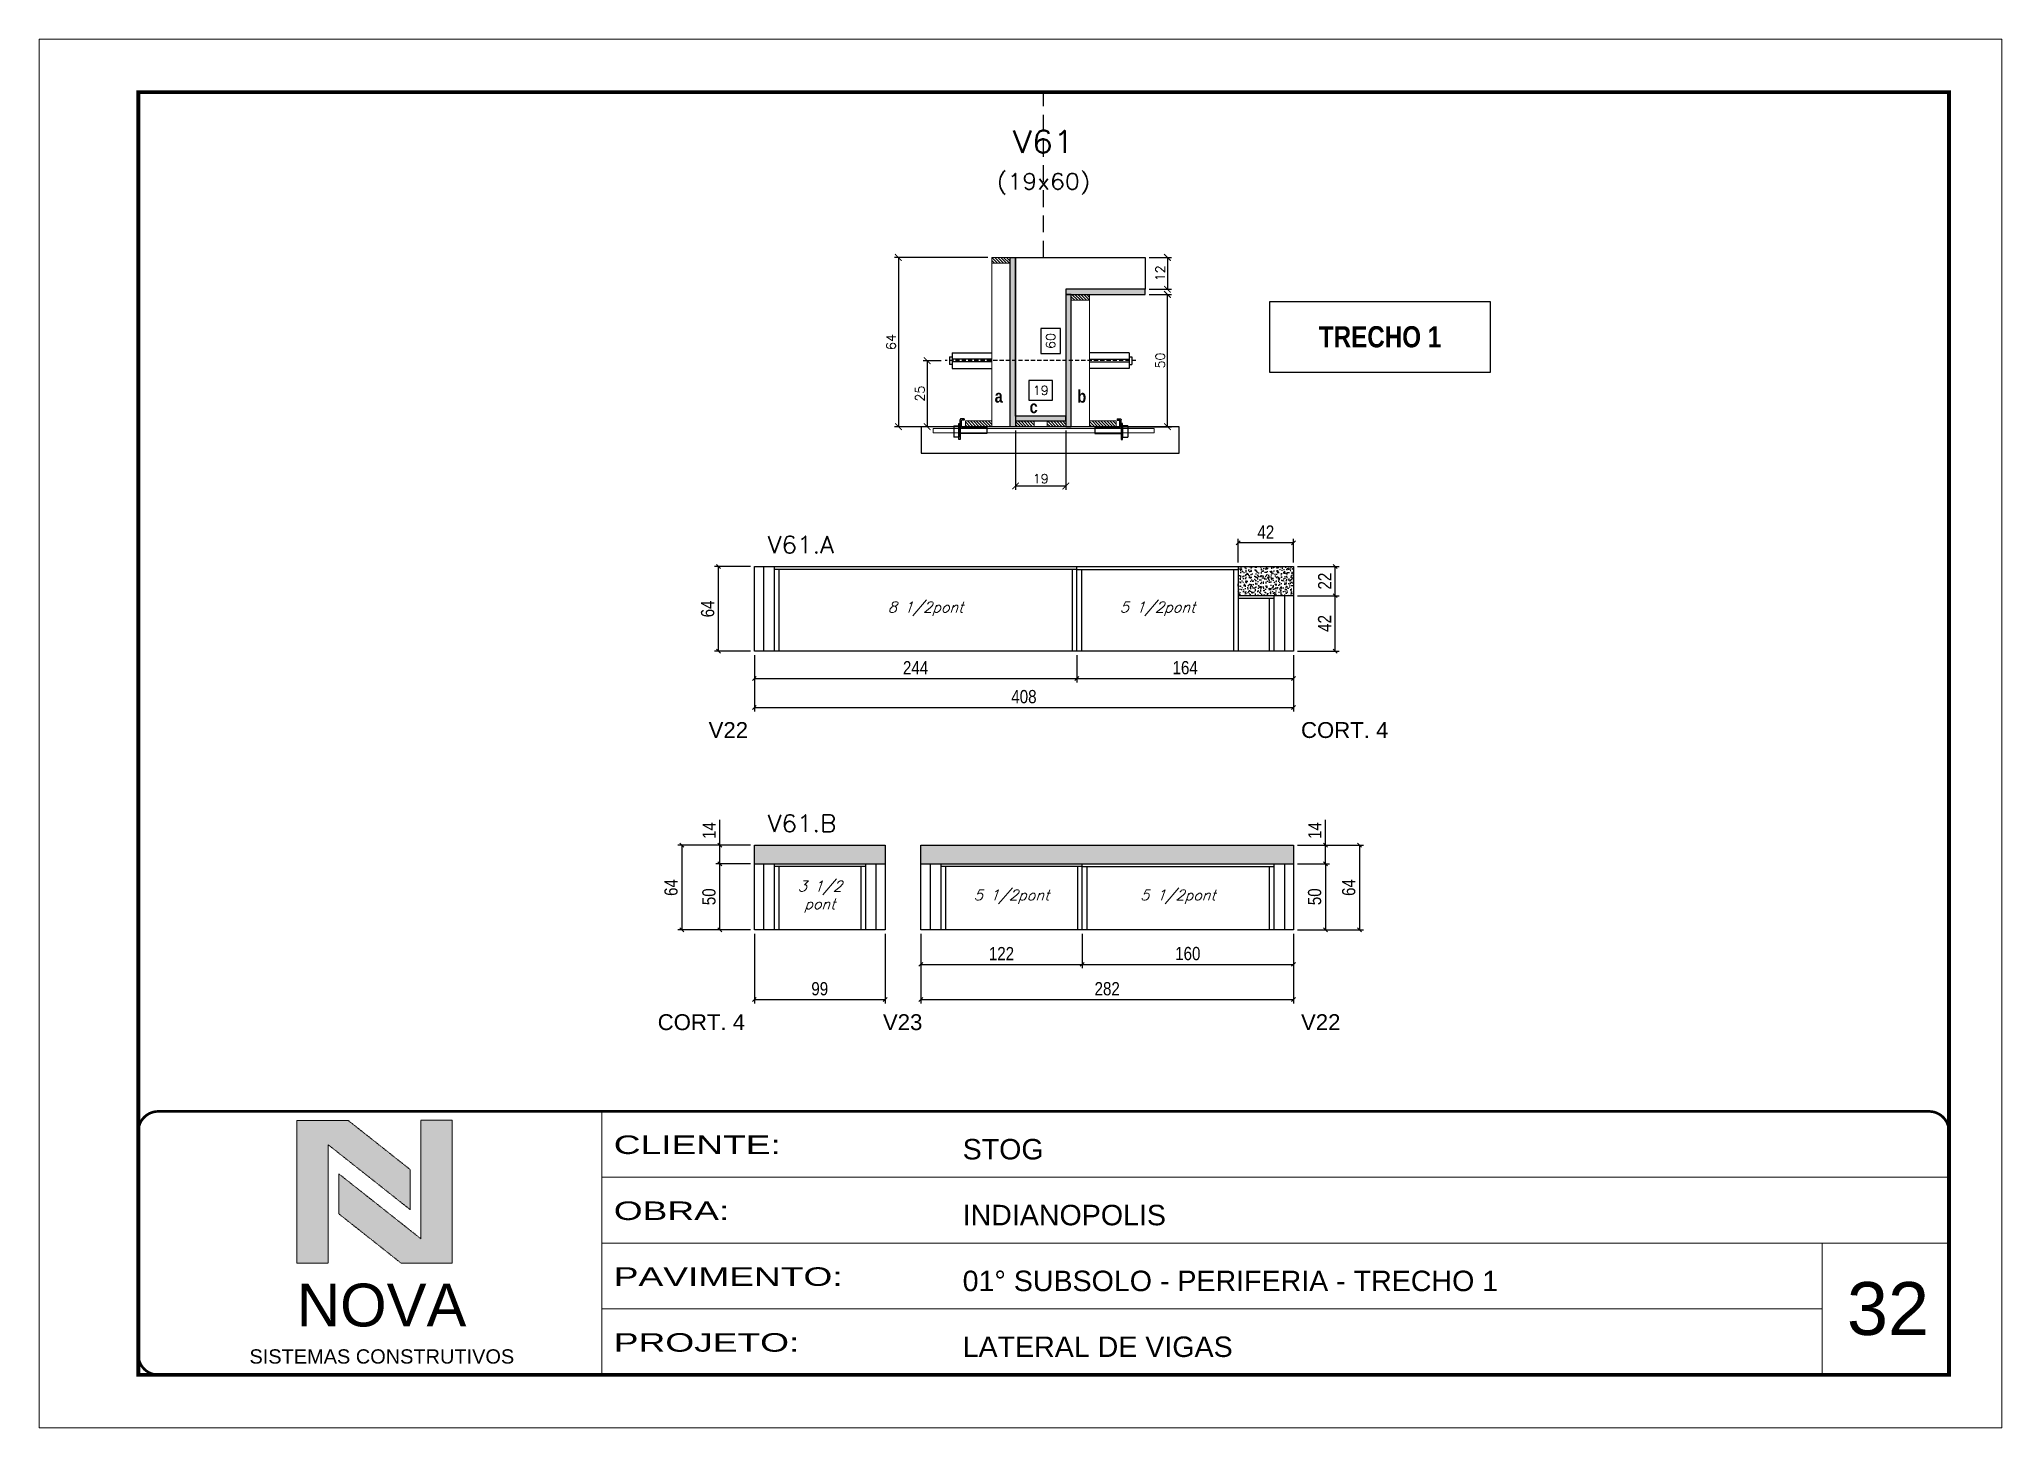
# Model space of a CAD drawing. Extents: x 0 to 6325, y 5574 to 19307.
# Drawn here: x 4755 to 6240, y 9020 to 10070 of the extents above; entities that cross this region are included whole.
import ezdxf
from ezdxf.enums import TextEntityAlignment as Align

# ---------------------------------------------------------------- set-up
doc = ezdxf.new("R2010")
doc.units = 0
for name, pattern in [('CONTINUO', [0]), ('DASHED', [0.75, 0.5, -0.25]), ('HIDDEN', [9.525, 6.35, -3.175])]:
    doc.linetypes.add(name, pattern=pattern)
for name, color, linetype in [('1', 1, 'Continuous'), ('5', 5, 'Continuous'), ('barrote', 251, 'Continuous'), ('COTA', 241, 'Continuous'), ('Cota Seção (2x)', 4, 'Continuous'), ('detalhes', 4, 'Continuous'), ('Hachura', 253, 'Continuous'), ('NOMENCLATURA', 7, 'Continuous'), ('Painéis', 200, 'Continuous'), ('presilha', 1, 'Continuous'), ('SARR_2.2x7', 40, 'Continuous'), ('SARR_3.5x7', 81, 'Continuous'), ('TENSOR', 3, 'Continuous'), ('texto', 7, 'Continuous'), ('Texto de Titulo', 7, 'Continuous'), ('Texto Qtd Sarr', 242, 'Continuous')]:
    doc.layers.add(name, color=color, linetype=linetype)
for name, color, linetype, lineweight in [('CARIMBO', 255, 'Continuous', 9), ('CARIMBO-LEGENDA', 75, 'Continuous', 15), ('CONCRETO', 251, 'Continuous', 25), ('Folhas', 255, 'Continuous', 9), ('Madeira', 126, 'Continuous', 18), ('SARRAFO DE PRESSAO', 251, 'DASHED', 9), ('SCO-___-LAJ', 2, 'Continuous', 0), ('Texto Seção', 7, 'Continuous', 15)]:
    doc.layers.add(name, color=color, linetype=linetype, lineweight=lineweight)
doc.styles.add('arial', font='arial.ttf')
doc.styles.add('COTA TECNICA', font='techl___.ttf', dxfattribs={"height": 10})
doc.styles.add('REGUA-120', font='ROMANS.shx', dxfattribs={"height": 15})
doc.styles.add('ROMANC', font='techb___.ttf', dxfattribs={"height": 2.5})
doc.styles.add('Romans', font='romans.shx')
doc.styles.get("Standard").update_dxf_attribs({"font": 'arial.ttf'})
doc.styles.add('TECNICA', font='techb___.ttf', dxfattribs={"height": 10})
doc.styles.add('Tecnologia', font='')
doc.styles.get('Tecnologia').set_extended_font_data('Forgotten Futurist')
doc.dimstyles.new('Cota Seção (2x)', dxfattribs={"dimtxt": 7, "dimasz": 5, "dimexe": 3, "dimexo": 3, "dimgap": 2, "dimtad": 3, "dimdec": 1, "dimlfac": 0.5, "dimzin": 12, "dimdsep": 46, "dimtxsty": 'Romans', "dimblk": 'ARCHTICK', "dimcen": 0, "dimclrd": 4, "dimclre": 4, "dimclrt": 1, "dimadec": 1, "dimazin": 3, "dimtfac": 1, "dimtdec": 1, "dimtmove": 0, "dimatfit": 3, "dimldrblk": 'OBLIQUE', "dimfxl": 1, "dimtolj": 1, "dimtzin": 12, "dimarcsym": 0})
doc.dimstyles.new('Cota Seção interna', dxfattribs={"dimtxt": 7, "dimasz": 6, "dimexe": 0.18, "dimexo": 2, "dimgap": -4, "dimtad": 3, "dimdec": 1, "dimlfac": 0.5, "dimzin": 12, "dimdsep": 46, "dimtxsty": 'Romans', "dimblk": 'ARCHTICK', "dimcen": 0.09, "dimse1": 1, "dimse2": 1, "dimsd1": 1, "dimsd2": 1, "dimclrd": 180, "dimclre": 5, "dimclrt": 1, "dimadec": 0, "dimazin": 3, "dimtfac": 1, "dimtdec": 1, "dimtofl": 0, "dimtmove": 0, "dimatfit": 3, "dimldrblk": 'ARCHTICK', "dimfxl": 1, "dimtolj": 1, "dimtzin": 0, "dimarcsym": 0})
doc.dimstyles.new('PAINEL', dxfattribs={"dimtxt": 10, "dimasz": 3, "dimexe": 3, "dimexo": 3, "dimgap": 3, "dimtad": 1, "dimdec": 1, "dimzin": 12, "dimdsep": 46, "dimtxsty": 'COTA TECNICA', "dimblk1": 'OBLIQUE', "dimblk2": 'OBLIQUE', "dimsah": 1, "dimcen": 0.9, "dimclrd": 4, "dimclre": 4, "dimclrt": 240, "dimadec": 1, "dimazin": 3, "dimtfac": 1, "dimtdec": 1, "dimtmove": 0, "dimatfit": 3, "dimfxl": 1, "dimtolj": 1, "dimtzin": 12, "dimarcsym": 0})
pattern_1 = [(315, (28450.4202, 1547.3305), (1.12253202, 1.12253202), [])]

msp = doc.modelspace()

# ---------------------------------------------------------------- texts
at = {"layer": '5', "linetype": 'Continuous'}
for s, rotation, p in [('V22', 359.99996, (5261.51, 9541.59)), ('CORT. 4', 0.00004, (5709.76, 9541.59)), ('CORT. 4', 0.00004, (5222.97, 9320.68)), ('V23', 0.00004, (5393.41, 9320.68)), ('V22', 0.00004, (5709.76, 9320.68))]:
    msp.add_text(s, height=12, rotation=rotation, dxfattribs=at).set_placement(p)
at = {"layer": 'CARIMBO', "style": 'arial'}
msp.add_text('32', height=40, dxfattribs=at).set_placement((6122.86, 9090.12))
at = {"layer": 'detalhes', "style": 'TECNICA'}
for s, p in [('a', (5477.97, 9795.17)), ('b', (5540.51, 9795.16)), ('c', (5504.4, 9787.21))]:
    msp.add_text(s, height=9.6, dxfattribs=at).set_placement(p)
at = {"layer": 'NOMENCLATURA', "color": 2, "insert": (5769.58, 9844.89), "char_height": 16, "attachment_point": 5, "style": 'ROMANC'}
msp.add_mtext('TRECHO 1', dxfattribs=at)
at = {"layer": 'texto', "color": 2, "char_height": 8, "attachment_point": 5, "style": 'Romans'}
for s, insert in [('{\\Q19;\\C256;8 1/2pont}', (5425.64, 9639.24)), ('{\\Q19;\\C256;5 1/2pont}', (5601.14, 9639.24)), ('{\\Q19;\\C256;3 1/2\\Ppont}', (5345.64, 9421.53)), ('{\\Q19;\\C256;5 1/2pont}', (5490.64, 9421.53)), ('{\\Q19;\\C256;5 1/2pont}', (5616.64, 9421.53))]:
    msp.add_mtext(s, dxfattribs=dict(at, insert=insert))
at = {"layer": 'Texto Seção', "style": 'REGUA-120', "width": 1.05}
for s, p in [('V61.A', (5306.14, 9681.24)), ('V61.B', (5306.14, 9470.53))]:
    msp.add_text(s, height=13, dxfattribs=at).set_placement(p)

# ---------------------------------------------------------------- blocks, each defined once
blk = doc.blocks.new('A$C64660E27')
at = {"layer": 'COTA', "true_color": 0x1a1a1a}
h = blk.add_hatch(color=250, dxfattribs=at)
h.dxf.hatch_style = 1
h.paths.add_polyline_path([(185.4, -11.6), (142.4, -11.6), (142.4, -131.6), (168.8, -131.6), (168.8, -32.2), (237.7, -86.7), (237.7, -53)])
at = {"layer": 'COTA'}
h = blk.add_hatch(color=20, dxfattribs=at)
h.dxf.hatch_style = 1
h.paths.add_polyline_path([(273, -11.4), (246.6, -11.4), (246.6, -111.1), (177.7, -56.6), (177.7, -90.2), (230, -131.6), (273, -131.6)])
for p, q in [((142.4, -131.6), (142.4, -11.6)), ((142.4, -11.6), (185.4, -11.6)), ((185.4, -11.6), (237.7, -53)), ((273, -11.4), (246.6, -11.4)), ((246.6, -111.1), (246.6, -11.4)), ((273, -11.4), (273, -131.6)), ((168.8, -32.2), (237.7, -86.7)), ((168.8, -131.6), (168.8, -32.2)), ((246.6, -111.1), (177.7, -56.6)), ((177.7, -90.2), (177.7, -56.6)), ((237.7, -86.7), (237.7, -53)), ((230, -131.6), (177.7, -90.2)), ((142.4, -131.6), (168.8, -131.6)), ((273, -131.6), (230, -131.6))]:
    blk.add_line(p, q)
at = {"layer": 'CARIMBO-LEGENDA', "color": 7, "linetype": 'Continuous', "ltscale": 100, "style": 'arial'}
blk.add_text('NOVA', height=36, dxfattribs=at).set_placement((142.4, -184.8))
at = {"layer": 'CARIMBO-LEGENDA', "color": 7, "linetype": 'Continuous', "style": 'arial'}
blk.add_text('SISTEMAS CONSTRUTIVOS', height=12, dxfattribs=at).set_placement((102.5, -216))
blk = doc.blocks.new('9999999999')
at = {"color": 30, "linetype": 'CONTINUO'}
for p, q in [((98564.6, 34230.2), (98564.6, 34429.4)), ((98564.6, 34379.6), (99584, 34379.6)), ((98564.6, 34329.8), (99488, 34329.8)), ((99584, 34329.8), (99488, 34329.8)), ((99488, 34329.8), (99488, 34230.2)), ((98564.6, 34280), (99488, 34280))]:
    blk.add_line(p, q, dxfattribs=at)
at = {"color": 30, "linetype": 'CONTINUO', "const_width": 2}
blk.add_lwpolyline([(99584, 34230.2), (99584, 34414.4, 0.414214), (99569, 34429.4), (98229, 34429.4, 0.414214), (98214, 34414.4), (98214, 34245.2, 0.414214), (98229, 34230.2), (99584, 34230.2)], format="xyb", dxfattribs=at)
at = {"layer": 'Folhas'}
blk.add_lwpolyline([(98139, 34190.2), (99624, 34190.2), (99624, 35240.2), (98139, 35240.2)], close=True, dxfattribs=at)
at = {"layer": 'Folhas', "color": 30, "const_width": 3}
blk.add_lwpolyline([(98214, 34230.2), (99584, 34230.2), (99584, 35200.2), (98214, 35200.2)], close=True, dxfattribs=at)
at = {"xscale": 0.9, "yscale": 0.9, "zscale": 0.9}
blk.add_blockref('A$C64660E27', (98205.8, 34433.1), dxfattribs=at)
at = {"color": 7, "linetype": 'Continuous', "ltscale": 5, "style": 'arial'}
for s, height, p in [('STOG', 15.48, (98837.7, 34393.1)), ('INDIANOPOLIS', 15.483, (98837.7, 34343.3)), ('01° SUBSOLO - PERIFERIA - TRECHO 1', 15.483, (98837.7, 34293.5)), ('LATERAL DE VIGAS', 15.483, (98837.7, 34243.7))]:
    blk.add_text(s, height=height, dxfattribs=at).set_placement(p)
at = {"layer": 'Folhas', "color": 7, "style": 'Tecnologia', "width": 1.5}
for s, p in [('CLIENTE:', (98573.7, 34397.2)), ('OBRA:', (98573.7, 34347.3)), ('PAVIMENTO:', (98573.7, 34297.5)), ('PROJETO:', (98573.7, 34247.7))]:
    blk.add_text(s, height=14, dxfattribs=at).set_placement(p)
blk = doc.blocks.new('titulo1')
at = {"layer": 'Defpoints', "color": 252, "linetype": 'HIDDEN', "ltscale": 2}
blk.add_line((0, 0), (0, 125), dxfattribs=at)
at = {"layer": 'Defpoints', "style": 'Romans', "oblique": 15}
blk.add_attdef('FOLHA', text='', height=10, dxfattribs=at).set_placement((0, 15.6), align=Align.MIDDLE_CENTER)
at = {"layer": 'Texto Qtd Sarr', "color": 3, "style": 'Romans', "oblique": 15}
for tag, height, p in [('TITULO', 17, (0, 71.4)), ('SEÇÃO', 12, (0, 41.5))]:
    blk.add_attdef(tag, text='', height=height, dxfattribs=at).set_placement(p, align=Align.MIDDLE_CENTER)
blk = doc.blocks.new('_ArchTick')
at = {"color": 0, "linetype": 'ByBlock', "const_width": 0.15}
blk.add_lwpolyline([(-0.5, -0.5), (0.5, 0.5)], dxfattribs=at)
blk = doc.blocks.new('*D3407')
at = {"layer": 'COTA', "color": 4, "lineweight": -2, "transparency": 16777216}
for p, q in [((5594.8, 9905), (5611.7, 9905)), ((5608.7, 9905), (5608.7, 9881)), ((5594.8, 9881), (5611.7, 9881))]:
    blk.add_line(p, q, dxfattribs=at)
at = {"layer": 'Defpoints', "color": 0, "transparency": 16777216}
for p in [(5591.8, 9905), (5591.8, 9881), (5608.7, 9881)]:
    blk.add_point(p, dxfattribs=at)
at = {"layer": 'COTA', "color": 4, "lineweight": -2, "transparency": 16777216, "xscale": 5, "yscale": 5, "zscale": 5}
for p, rotation in [((5608.7, 9905), 90), ((5608.7, 9881), 270)]:
    blk.add_blockref('_ArchTick', p, dxfattribs=dict(at, rotation=rotation))
at = {"layer": 'COTA', "color": 1, "transparency": 16777216, "insert": (5603.2, 9893), "char_height": 7, "attachment_point": 5, "rotation": 90, "style": 'Romans'}
blk.add_mtext('\\A1;12', dxfattribs=at)
blk = doc.blocks.new('_Oblique')
at = {"layer": '1', "color": 0, "lineweight": -2}
blk.add_line((-0.5, -0.5), (0.5, 0.5), dxfattribs=at)
blk = doc.blocks.new('*D3408')
at = {"layer": 'COTA', "color": 4, "lineweight": -2, "transparency": 16777216}
for p, q in [((5594.8, 9877), (5611.7, 9877)), ((5608.7, 9777), (5608.7, 9877)), ((5568.4, 9777), (5611.7, 9777))]:
    blk.add_line(p, q, dxfattribs=at)
at = {"layer": 'Defpoints', "color": 0, "transparency": 16777216}
for p in [(5591.8, 9877), (5608.7, 9877), (5565.4, 9777)]:
    blk.add_point(p, dxfattribs=at)
at = {"layer": 'COTA', "color": 4, "lineweight": -2, "transparency": 16777216, "xscale": 5, "yscale": 5, "zscale": 5}
for p, rotation in [((5608.7, 9877), 90), ((5608.7, 9777), 270)]:
    blk.add_blockref('_ArchTick', p, dxfattribs=dict(at, rotation=rotation))
at = {"layer": 'COTA', "color": 1, "transparency": 16777216, "insert": (5603.2, 9827), "char_height": 7, "attachment_point": 5, "rotation": 90, "style": 'Romans'}
blk.add_mtext('\\A1;50', dxfattribs=at)
blk = doc.blocks.new('*D3409')
at = {"layer": 'Cota Seção (2x)', "color": 180, "lineweight": -2, "transparency": 16777216}
for p, q in [((5527.8, 9851.3), (5512.8, 9851.3)), ((5512.8, 9851.3), (5512.8, 9832.3)), ((5527.8, 9832.3), (5527.8, 9851.3)), ((5512.8, 9832.3), (5527.8, 9832.3))]:
    blk.add_line(p, q, dxfattribs=at)
at = {"layer": 'Defpoints', "color": 0, "transparency": 16777216}
for p in [(5531.8, 9905), (5542.8, 9905), (5542.8, 9785)]:
    blk.add_point(p, dxfattribs=at)
at = {"layer": 'Cota Seção (2x)', "color": 1, "transparency": 16777216, "insert": (5520.3, 9841.8), "char_height": 7, "attachment_point": 5, "rotation": 90, "style": 'Romans'}
blk.add_mtext('\\A1;60', dxfattribs=at)
blk = doc.blocks.new('*D3410')
at = {"layer": 'COTA', "color": 4, "lineweight": -2, "transparency": 16777216}
for p, q in [((5472.8, 9905), (5402.1, 9905)), ((5405.1, 9905), (5405.1, 9777)), ((5457.2, 9777), (5402.1, 9777))]:
    blk.add_line(p, q, dxfattribs=at)
at = {"layer": 'Defpoints', "color": 0, "transparency": 16777216}
for p in [(5475.8, 9905), (5405.1, 9777), (5460.2, 9777)]:
    blk.add_point(p, dxfattribs=at)
at = {"layer": 'COTA', "color": 4, "lineweight": -2, "transparency": 16777216, "xscale": 5, "yscale": 5, "zscale": 5}
for p, rotation in [((5405.1, 9905), 90), ((5405.1, 9777), 270)]:
    blk.add_blockref('_ArchTick', p, dxfattribs=dict(at, rotation=rotation))
at = {"layer": 'COTA', "color": 1, "transparency": 16777216, "insert": (5399.6, 9841), "char_height": 7, "attachment_point": 5, "rotation": 90, "style": 'Romans'}
blk.add_mtext('\\A1;64', dxfattribs=at)
blk = doc.blocks.new('PRESILHA METÁLICA 1')
at = {"layer": 'presilha'}
for p, q in [((0, 13), (6, 13)), ((0, 13), (0, 0)), ((6, 0), (0, 0)), ((6, 15.5), (7.5, 15.5)), ((6, -2.5), (6, 15.5)), ((6, 13), (6, 0)), ((7.5, 10.6), (7.5, 19.9)), ((7.5, 15.5), (7.5, -2.5)), ((37.5, 4.1), (7.5, 4.1)), ((12, 21), (8.6, 21)), ((9, 11.6), (9, 18.9)), ((12, 19.5), (9.6, 19.5)), ((37.5, 11), (9.6, 11)), ((12, 21), (12, 19.5)), ((37.5, 11), (37.5, 4.1)), ((7.5, -2.5), (6, -2.5))]:
    blk.add_line(p, q, dxfattribs=at)
for centre, radius, start, end in [((8.6, 19.9), 1.14, 90, 180), ((9.6, 18.9), 0.57, 90, 180), ((9.6, 11.6), 0.57, 180, 270)]:
    blk.add_arc(centre, radius, start, end, dxfattribs=at)
blk = doc.blocks.new('*D3411')
at = {"layer": 'COTA', "color": 4, "lineweight": -2, "transparency": 16777216}
for p, q in [((5493.8, 9774), (5493.8, 9729.2)), ((5531.8, 9774), (5531.8, 9729.2)), ((5493.8, 9732.2), (5531.8, 9732.2))]:
    blk.add_line(p, q, dxfattribs=at)
at = {"layer": 'Defpoints', "color": 0, "transparency": 16777216}
for p in [(5493.8, 9777), (5531.8, 9777), (5531.8, 9732.2)]:
    blk.add_point(p, dxfattribs=at)
at = {"layer": 'COTA', "color": 4, "lineweight": -2, "transparency": 16777216, "xscale": 5, "yscale": 5, "zscale": 5, "rotation": 180}
blk.add_blockref('_ArchTick', (5493.8, 9732.2), dxfattribs=at)
at = {"layer": 'COTA', "color": 4, "lineweight": -2, "transparency": 16777216, "xscale": 5, "yscale": 5, "zscale": 5}
blk.add_blockref('_ArchTick', (5531.8, 9732.2), dxfattribs=at)
at = {"layer": 'COTA', "color": 1, "transparency": 16777216, "insert": (5512.8, 9737.7), "char_height": 7, "attachment_point": 5, "style": 'Romans'}
blk.add_mtext('\\A1;19', dxfattribs=at)
blk = doc.blocks.new('*D3412')
at = {"layer": 'Cota Seção (2x)', "color": 180, "lineweight": -2, "transparency": 16777216}
for p, q in [((5521.8, 9812), (5503.8, 9812)), ((5503.8, 9812), (5503.8, 9797)), ((5521.8, 9797), (5521.8, 9812)), ((5503.8, 9797), (5521.8, 9797))]:
    blk.add_line(p, q, dxfattribs=at)
at = {"layer": 'Defpoints', "color": 0, "transparency": 16777216}
for p in [(5531.8, 9793), (5493.8, 9777), (5531.8, 9777)]:
    blk.add_point(p, dxfattribs=at)
at = {"layer": 'Cota Seção (2x)', "color": 1, "transparency": 16777216, "insert": (5512.8, 9804.5), "char_height": 7, "attachment_point": 5, "style": 'Romans'}
blk.add_mtext('\\A1;19', dxfattribs=at)
blk = doc.blocks.new('*D3413')
at = {"layer": 'COTA', "color": 4, "lineweight": -2, "transparency": 16777216}
for p, q in [((5293.1, 9671.2), (5265.9, 9671.2)), ((5268.9, 9607.2), (5268.9, 9671.2)), ((5293.1, 9607.2), (5265.9, 9607.2))]:
    blk.add_line(p, q, dxfattribs=at)
at = {"layer": 'Defpoints', "color": 0, "transparency": 16777216}
for p in [(5268.9, 9671.2), (5296.1, 9671.2), (5296.1, 9607.2)]:
    blk.add_point(p, dxfattribs=at)
at = {"layer": 'COTA', "color": 4, "lineweight": -2, "transparency": 16777216, "xscale": 3, "yscale": 3, "zscale": 3}
for p, rotation in [((5268.9, 9671.2), 90), ((5268.9, 9607.2), 270)]:
    blk.add_blockref('_Oblique', p, dxfattribs=dict(at, rotation=rotation))
at = {"layer": 'COTA', "color": 240, "transparency": 16777216, "insert": (5260.8, 9639.2), "char_height": 10, "attachment_point": 5, "rotation": 90, "style": 'COTA TECNICA'}
blk.add_mtext('\\A1;64', dxfattribs=at)
blk = doc.blocks.new('*D3414')
at = {"layer": 'COTA', "color": 4, "lineweight": -2, "transparency": 16777216}
for p, q in [((5296.1, 9604.2), (5296.1, 9561.7)), ((5704.1, 9604.2), (5704.1, 9561.7)), ((5296.1, 9564.7), (5704.1, 9564.7))]:
    blk.add_line(p, q, dxfattribs=at)
at = {"layer": 'Defpoints', "color": 0, "transparency": 16777216}
for p in [(5296.1, 9607.2), (5704.1, 9607.2), (5704.1, 9564.7)]:
    blk.add_point(p, dxfattribs=at)
at = {"layer": 'COTA', "color": 4, "lineweight": -2, "transparency": 16777216, "xscale": 3, "yscale": 3, "zscale": 3, "rotation": 180}
blk.add_blockref('_Oblique', (5296.1, 9564.7), dxfattribs=at)
at = {"layer": 'COTA', "color": 4, "lineweight": -2, "transparency": 16777216, "xscale": 3, "yscale": 3, "zscale": 3}
blk.add_blockref('_Oblique', (5704.1, 9564.7), dxfattribs=at)
at = {"layer": 'COTA', "color": 240, "transparency": 16777216, "insert": (5500.1, 9572.8), "char_height": 10, "attachment_point": 5, "style": 'COTA TECNICA'}
blk.add_mtext('\\A1;408', dxfattribs=at)
blk = doc.blocks.new('*D4457')
at = {"layer": 'COTA', "color": 4, "lineweight": -2, "transparency": 16777216}
for p, q in [((5296.1, 9604.2), (5296.1, 9583.6)), ((5540.1, 9604.2), (5540.1, 9583.6)), ((5296.1, 9586.6), (5540.1, 9586.6))]:
    blk.add_line(p, q, dxfattribs=at)
at = {"layer": 'Defpoints', "color": 0, "transparency": 16777216}
for p in [(5296.1, 9607.2), (5540.1, 9607.2), (5540.1, 9586.6)]:
    blk.add_point(p, dxfattribs=at)
at = {"layer": 'COTA', "color": 4, "lineweight": -2, "transparency": 16777216, "xscale": 3, "yscale": 3, "zscale": 3, "rotation": 180}
blk.add_blockref('_Oblique', (5296.1, 9586.6), dxfattribs=at)
at = {"layer": 'COTA', "color": 4, "lineweight": -2, "transparency": 16777216, "xscale": 3, "yscale": 3, "zscale": 3}
blk.add_blockref('_Oblique', (5540.1, 9586.6), dxfattribs=at)
at = {"layer": 'COTA', "color": 240, "transparency": 16777216, "insert": (5418.1, 9594.7), "char_height": 10, "attachment_point": 5, "style": 'COTA TECNICA'}
blk.add_mtext('\\A1;244', dxfattribs=at)
blk = doc.blocks.new('*D3415')
at = {"layer": 'COTA', "color": 4, "lineweight": -2, "transparency": 16777216}
for p, q in [((5540.1, 9604.2), (5540.1, 9583.6)), ((5704.1, 9604.2), (5704.1, 9583.6)), ((5540.1, 9586.6), (5704.1, 9586.6))]:
    blk.add_line(p, q, dxfattribs=at)
at = {"layer": 'Defpoints', "color": 0, "transparency": 16777216}
for p in [(5540.1, 9607.2), (5704.1, 9607.2), (5704.1, 9586.6)]:
    blk.add_point(p, dxfattribs=at)
at = {"layer": 'COTA', "color": 4, "lineweight": -2, "transparency": 16777216, "xscale": 3, "yscale": 3, "zscale": 3, "rotation": 180}
blk.add_blockref('_Oblique', (5540.1, 9586.6), dxfattribs=at)
at = {"layer": 'COTA', "color": 4, "lineweight": -2, "transparency": 16777216, "xscale": 3, "yscale": 3, "zscale": 3}
blk.add_blockref('_Oblique', (5704.1, 9586.6), dxfattribs=at)
at = {"layer": 'COTA', "color": 240, "transparency": 16777216, "insert": (5622.1, 9594.7), "char_height": 10, "attachment_point": 5, "style": 'COTA TECNICA'}
blk.add_mtext('\\A1;164', dxfattribs=at)
blk = doc.blocks.new('*D4458')
at = {"layer": 'COTA', "color": 4, "lineweight": -2, "transparency": 16777216}
for p, q in [((5707.1, 9649.2), (5738.7, 9649.2)), ((5735.7, 9607.2), (5735.7, 9649.2)), ((5707.1, 9607.2), (5738.7, 9607.2))]:
    blk.add_line(p, q, dxfattribs=at)
at = {"layer": 'Defpoints', "color": 0, "transparency": 16777216}
for p in [(5704.1, 9649.2), (5735.7, 9649.2), (5704.1, 9607.2)]:
    blk.add_point(p, dxfattribs=at)
at = {"layer": 'COTA', "color": 4, "lineweight": -2, "transparency": 16777216, "xscale": 3, "yscale": 3, "zscale": 3}
for p, rotation in [((5735.7, 9649.2), 90), ((5735.7, 9607.2), 270)]:
    blk.add_blockref('_Oblique', p, dxfattribs=dict(at, rotation=rotation))
at = {"layer": 'COTA', "color": 240, "transparency": 16777216, "insert": (5727.6, 9628.2), "char_height": 10, "attachment_point": 5, "rotation": 90, "style": 'COTA TECNICA'}
blk.add_mtext('\\A1;42', dxfattribs=at)
blk = doc.blocks.new('*D4459')
at = {"layer": 'COTA', "color": 4, "lineweight": -2, "transparency": 16777216}
for p, q in [((5707.1, 9671.2), (5738.7, 9671.2)), ((5735.7, 9649.2), (5735.7, 9671.2)), ((5707.1, 9649.2), (5738.7, 9649.2))]:
    blk.add_line(p, q, dxfattribs=at)
at = {"layer": 'Defpoints', "color": 0, "transparency": 16777216}
for p in [(5704.1, 9671.2), (5735.7, 9671.2), (5704.1, 9649.2)]:
    blk.add_point(p, dxfattribs=at)
at = {"layer": 'COTA', "color": 4, "lineweight": -2, "transparency": 16777216, "xscale": 3, "yscale": 3, "zscale": 3}
for p, rotation in [((5735.7, 9671.2), 90), ((5735.7, 9649.2), 270)]:
    blk.add_blockref('_Oblique', p, dxfattribs=dict(at, rotation=rotation))
at = {"layer": 'COTA', "color": 240, "transparency": 16777216, "insert": (5727.7, 9660.2), "char_height": 10, "attachment_point": 5, "rotation": 90, "style": 'COTA TECNICA'}
blk.add_mtext('\\A1;22', dxfattribs=at)
blk = doc.blocks.new('*D4460')
at = {"layer": 'COTA', "color": 4, "lineweight": -2, "transparency": 16777216}
for p, q in [((5662.1, 9674.2), (5662.1, 9692.2)), ((5704.1, 9689.2), (5662.1, 9689.2)), ((5704.1, 9674.2), (5704.1, 9692.2))]:
    blk.add_line(p, q, dxfattribs=at)
at = {"layer": 'Defpoints', "color": 0, "transparency": 16777216}
for p in [(5662.1, 9689.2), (5662.1, 9671.2), (5704.1, 9671.2)]:
    blk.add_point(p, dxfattribs=at)
at = {"layer": 'COTA', "color": 4, "lineweight": -2, "transparency": 16777216, "xscale": 3, "yscale": 3, "zscale": 3, "rotation": 180}
blk.add_blockref('_Oblique', (5662.1, 9689.2), dxfattribs=at)
at = {"layer": 'COTA', "color": 4, "lineweight": -2, "transparency": 16777216, "xscale": 3, "yscale": 3, "zscale": 3}
blk.add_blockref('_Oblique', (5704.1, 9689.2), dxfattribs=at)
at = {"layer": 'COTA', "color": 240, "transparency": 16777216, "insert": (5683.1, 9697.3), "char_height": 10, "attachment_point": 5, "style": 'COTA TECNICA'}
blk.add_mtext('\\A1;42', dxfattribs=at)
blk = doc.blocks.new('*D3416')
at = {"layer": 'COTA', "color": 4, "lineweight": -2, "transparency": 16777216}
for p, q in [((5296.1, 9393.5), (5296.1, 9340.8)), ((5395.1, 9393.5), (5395.1, 9340.8)), ((5296.1, 9343.8), (5395.1, 9343.8))]:
    blk.add_line(p, q, dxfattribs=at)
at = {"layer": 'Defpoints', "color": 0, "transparency": 16777216}
for p in [(5296.1, 9396.5), (5395.1, 9396.5), (5395.1, 9343.8)]:
    blk.add_point(p, dxfattribs=at)
at = {"layer": 'COTA', "color": 4, "lineweight": -2, "transparency": 16777216, "xscale": 3, "yscale": 3, "zscale": 3, "rotation": 180}
blk.add_blockref('_Oblique', (5296.1, 9343.8), dxfattribs=at)
at = {"layer": 'COTA', "color": 4, "lineweight": -2, "transparency": 16777216, "xscale": 3, "yscale": 3, "zscale": 3}
blk.add_blockref('_Oblique', (5395.1, 9343.8), dxfattribs=at)
at = {"layer": 'COTA', "color": 240, "transparency": 16777216, "insert": (5345.6, 9351.9), "char_height": 10, "attachment_point": 5, "style": 'COTA TECNICA'}
blk.add_mtext('\\A1;99', dxfattribs=at)
blk = doc.blocks.new('*D3417')
at = {"layer": 'COTA', "color": 4, "lineweight": -2, "transparency": 16777216}
for p, q in [((5422.1, 9393.5), (5422.1, 9340.8)), ((5704.1, 9393.5), (5704.1, 9340.8)), ((5422.1, 9343.8), (5704.1, 9343.8))]:
    blk.add_line(p, q, dxfattribs=at)
at = {"layer": 'Defpoints', "color": 0, "transparency": 16777216}
for p in [(5422.1, 9396.5), (5704.1, 9396.5), (5704.1, 9343.8)]:
    blk.add_point(p, dxfattribs=at)
at = {"layer": 'COTA', "color": 4, "lineweight": -2, "transparency": 16777216, "xscale": 3, "yscale": 3, "zscale": 3, "rotation": 180}
blk.add_blockref('_Oblique', (5422.1, 9343.8), dxfattribs=at)
at = {"layer": 'COTA', "color": 4, "lineweight": -2, "transparency": 16777216, "xscale": 3, "yscale": 3, "zscale": 3}
blk.add_blockref('_Oblique', (5704.1, 9343.8), dxfattribs=at)
at = {"layer": 'COTA', "color": 240, "transparency": 16777216, "insert": (5563.1, 9351.9), "char_height": 10, "attachment_point": 5, "style": 'COTA TECNICA'}
blk.add_mtext('\\A1;282', dxfattribs=at)
blk = doc.blocks.new('*D4461')
at = {"layer": 'COTA', "color": 4, "lineweight": -2, "transparency": 16777216}
for p, q in [((5293.1, 9446.5), (5266.9, 9446.5)), ((5269.9, 9396.5), (5269.9, 9446.5)), ((5293.1, 9396.5), (5266.9, 9396.5))]:
    blk.add_line(p, q, dxfattribs=at)
at = {"layer": 'Defpoints', "color": 0, "transparency": 16777216}
for p in [(5269.9, 9446.5), (5296.1, 9446.5), (5296.1, 9396.5)]:
    blk.add_point(p, dxfattribs=at)
at = {"layer": 'COTA', "color": 4, "lineweight": -2, "transparency": 16777216, "xscale": 3, "yscale": 3, "zscale": 3}
for p, rotation in [((5269.9, 9446.5), 90), ((5269.9, 9396.5), 270)]:
    blk.add_blockref('_Oblique', p, dxfattribs=dict(at, rotation=rotation))
at = {"layer": 'COTA', "color": 240, "transparency": 16777216, "insert": (5261.8, 9421.5), "char_height": 10, "attachment_point": 5, "rotation": 90, "style": 'COTA TECNICA'}
blk.add_mtext('\\A1;50', dxfattribs=at)
blk = doc.blocks.new('*D4462')
at = {"layer": 'COTA', "color": 4, "lineweight": -2, "transparency": 16777216}
for p, q in [((5269.9, 9460.5), (5269.9, 9479.7)), ((5293.1, 9460.5), (5266.9, 9460.5)), ((5269.9, 9446.5), (5269.9, 9460.5)), ((5293.1, 9446.5), (5266.9, 9446.5))]:
    blk.add_line(p, q, dxfattribs=at)
at = {"layer": 'Defpoints', "color": 0, "transparency": 16777216}
for p in [(5269.9, 9460.5), (5296.1, 9460.5), (5296.1, 9446.5)]:
    blk.add_point(p, dxfattribs=at)
at = {"layer": 'COTA', "color": 4, "lineweight": -2, "transparency": 16777216, "xscale": 3, "yscale": 3, "zscale": 3}
for p, rotation in [((5269.9, 9460.5), 90), ((5269.9, 9446.5), 270)]:
    blk.add_blockref('_Oblique', p, dxfattribs=dict(at, rotation=rotation))
at = {"layer": 'COTA', "color": 240, "transparency": 16777216, "insert": (5261.9, 9471.6), "char_height": 10, "attachment_point": 5, "rotation": 90, "style": 'COTA TECNICA'}
blk.add_mtext('\\A1;14', dxfattribs=at)
blk = doc.blocks.new('*D3418')
at = {"layer": 'COTA', "color": 4, "lineweight": -2, "transparency": 16777216}
for p, q in [((5293.1, 9460.5), (5238.2, 9460.5)), ((5241.2, 9460.5), (5241.2, 9396.5)), ((5293.1, 9396.5), (5238.2, 9396.5))]:
    blk.add_line(p, q, dxfattribs=at)
at = {"layer": 'Defpoints', "color": 0, "transparency": 16777216}
for p in [(5296.1, 9460.5), (5241.2, 9396.5), (5296.1, 9396.5)]:
    blk.add_point(p, dxfattribs=at)
at = {"layer": 'COTA', "color": 4, "lineweight": -2, "transparency": 16777216, "xscale": 3, "yscale": 3, "zscale": 3}
for p, rotation in [((5241.2, 9460.5), 90), ((5241.2, 9396.5), 270)]:
    blk.add_blockref('_Oblique', p, dxfattribs=dict(at, rotation=rotation))
at = {"layer": 'COTA', "color": 240, "transparency": 16777216, "insert": (5233.1, 9428.5), "char_height": 10, "attachment_point": 5, "rotation": 90, "style": 'COTA TECNICA'}
blk.add_mtext('\\A1;64', dxfattribs=at)
blk = doc.blocks.new('*D4463')
at = {"layer": 'COTA', "color": 4, "lineweight": -2, "transparency": 16777216}
for p, q in [((5707.1, 9446.5), (5731.2, 9446.5)), ((5728.2, 9446.5), (5728.2, 9396.5)), ((5707.1, 9396.5), (5731.2, 9396.5))]:
    blk.add_line(p, q, dxfattribs=at)
at = {"layer": 'Defpoints', "color": 0, "transparency": 16777216}
for p in [(5704.1, 9446.5), (5704.1, 9396.5), (5728.2, 9396.5)]:
    blk.add_point(p, dxfattribs=at)
at = {"layer": 'COTA', "color": 4, "lineweight": -2, "transparency": 16777216, "xscale": 3, "yscale": 3, "zscale": 3}
for p, rotation in [((5728.2, 9446.5), 90), ((5728.2, 9396.5), 270)]:
    blk.add_blockref('_Oblique', p, dxfattribs=dict(at, rotation=rotation))
at = {"layer": 'COTA', "color": 240, "transparency": 16777216, "insert": (5720.1, 9421.5), "char_height": 10, "attachment_point": 5, "rotation": 90, "style": 'COTA TECNICA'}
blk.add_mtext('\\A1;50', dxfattribs=at)
blk = doc.blocks.new('*D4464')
at = {"layer": 'COTA', "color": 4, "lineweight": -2, "transparency": 16777216}
for p, q in [((5728.2, 9460.5), (5728.2, 9479.7)), ((5707.1, 9460.5), (5731.2, 9460.5)), ((5728.2, 9446.5), (5728.2, 9460.5)), ((5707.1, 9446.5), (5731.2, 9446.5))]:
    blk.add_line(p, q, dxfattribs=at)
at = {"layer": 'Defpoints', "color": 0, "transparency": 16777216}
for p in [(5704.1, 9460.5), (5728.2, 9460.5), (5704.1, 9446.5)]:
    blk.add_point(p, dxfattribs=at)
at = {"layer": 'COTA', "color": 4, "lineweight": -2, "transparency": 16777216, "xscale": 3, "yscale": 3, "zscale": 3}
for p, rotation in [((5728.2, 9460.5), 90), ((5728.2, 9446.5), 270)]:
    blk.add_blockref('_Oblique', p, dxfattribs=dict(at, rotation=rotation))
at = {"layer": 'COTA', "color": 240, "transparency": 16777216, "insert": (5720.2, 9471.6), "char_height": 10, "attachment_point": 5, "rotation": 90, "style": 'COTA TECNICA'}
blk.add_mtext('\\A1;14', dxfattribs=at)
blk = doc.blocks.new('*D3400')
at = {"layer": 'COTA', "color": 4, "lineweight": -2, "transparency": 16777216}
for p, q in [((5707.1, 9460.5), (5757, 9460.5)), ((5754, 9460.5), (5754, 9396.5)), ((5707.1, 9396.5), (5757, 9396.5))]:
    blk.add_line(p, q, dxfattribs=at)
at = {"layer": 'Defpoints', "color": 0, "transparency": 16777216}
for p in [(5704.1, 9460.5), (5704.1, 9396.5), (5754, 9396.5)]:
    blk.add_point(p, dxfattribs=at)
at = {"layer": 'COTA', "color": 4, "lineweight": -2, "transparency": 16777216, "xscale": 3, "yscale": 3, "zscale": 3}
for p, rotation in [((5754, 9460.5), 90), ((5754, 9396.5), 270)]:
    blk.add_blockref('_Oblique', p, dxfattribs=dict(at, rotation=rotation))
at = {"layer": 'COTA', "color": 240, "transparency": 16777216, "insert": (5745.9, 9428.5), "char_height": 10, "attachment_point": 5, "rotation": 90, "style": 'COTA TECNICA'}
blk.add_mtext('\\A1;64', dxfattribs=at)
blk = doc.blocks.new('*D4450')
at = {"layer": 'COTA', "color": 4, "lineweight": -2, "transparency": 16777216}
for p, q in [((5422.1, 9393.5), (5422.1, 9367.4)), ((5544.1, 9393.5), (5544.1, 9367.4)), ((5422.1, 9370.4), (5544.1, 9370.4))]:
    blk.add_line(p, q, dxfattribs=at)
at = {"layer": 'Defpoints', "color": 0, "transparency": 16777216}
for p in [(5422.1, 9396.5), (5544.1, 9396.5), (5544.1, 9370.4)]:
    blk.add_point(p, dxfattribs=at)
at = {"layer": 'COTA', "color": 4, "lineweight": -2, "transparency": 16777216, "xscale": 3, "yscale": 3, "zscale": 3, "rotation": 180}
blk.add_blockref('_Oblique', (5422.1, 9370.4), dxfattribs=at)
at = {"layer": 'COTA', "color": 4, "lineweight": -2, "transparency": 16777216, "xscale": 3, "yscale": 3, "zscale": 3}
blk.add_blockref('_Oblique', (5544.1, 9370.4), dxfattribs=at)
at = {"layer": 'COTA', "color": 240, "transparency": 16777216, "insert": (5483.1, 9378.5), "char_height": 10, "attachment_point": 5, "style": 'COTA TECNICA'}
blk.add_mtext('\\A1;122', dxfattribs=at)
blk = doc.blocks.new('*D3401')
at = {"layer": 'COTA', "color": 4, "lineweight": -2, "transparency": 16777216}
for p, q in [((5544.1, 9393.5), (5544.1, 9367.4)), ((5704.1, 9393.5), (5704.1, 9367.4)), ((5544.1, 9370.4), (5704.1, 9370.4))]:
    blk.add_line(p, q, dxfattribs=at)
at = {"layer": 'Defpoints', "color": 0, "transparency": 16777216}
for p in [(5544.1, 9396.5), (5704.1, 9396.5), (5704.1, 9370.4)]:
    blk.add_point(p, dxfattribs=at)
at = {"layer": 'COTA', "color": 4, "lineweight": -2, "transparency": 16777216, "xscale": 3, "yscale": 3, "zscale": 3, "rotation": 180}
blk.add_blockref('_Oblique', (5544.1, 9370.4), dxfattribs=at)
at = {"layer": 'COTA', "color": 4, "lineweight": -2, "transparency": 16777216, "xscale": 3, "yscale": 3, "zscale": 3}
blk.add_blockref('_Oblique', (5704.1, 9370.4), dxfattribs=at)
at = {"layer": 'COTA', "color": 240, "transparency": 16777216, "insert": (5624.1, 9378.5), "char_height": 10, "attachment_point": 5, "style": 'COTA TECNICA'}
blk.add_mtext('\\A1;160', dxfattribs=at)
blk = doc.blocks.new('*D4174')
at = {"layer": 'COTA', "color": 4, "lineweight": -2, "transparency": 16777216}
for p, q in [((5437.5, 9826.9), (5423.9, 9826.9)), ((5426.9, 9826.9), (5426.9, 9777)), ((5442.5, 9777), (5423.9, 9777))]:
    blk.add_line(p, q, dxfattribs=at)
at = {"layer": 'Defpoints', "color": 0, "transparency": 16777216}
for p in [(5440.5, 9826.9), (5426.9, 9777), (5445.5, 9777)]:
    blk.add_point(p, dxfattribs=at)
at = {"layer": 'COTA', "color": 4, "lineweight": -2, "transparency": 16777216, "xscale": 5, "yscale": 5, "zscale": 5}
for p, rotation in [((5426.9, 9826.9), 90), ((5426.9, 9777), 270)]:
    blk.add_blockref('_ArchTick', p, dxfattribs=dict(at, rotation=rotation))
at = {"layer": 'COTA', "color": 1, "transparency": 16777216, "insert": (5421.4, 9802), "char_height": 7, "attachment_point": 5, "rotation": 90, "style": 'Romans'}
blk.add_mtext('\\A1;25', dxfattribs=at)

# ---------------------------------------------------------------- dimensions: what is measured, and where the dimension line sits
at = {"layer": 'COTA'}
for base, p1, p2, dimstyle, picture, middle in [((5405.14, 9776.97), (5475.8, 9904.97), (5460.2, 9776.97), 'Cota Seção (2x)', '*D3410', (5399.64, 9840.97)), ((5608.67, 9880.97), (5591.8, 9904.97), (5591.8, 9880.97), 'Cota Seção (2x)', '*D3407', (5603.17, 9892.97)), ((5608.67, 9876.97), (5565.4, 9776.97), (5591.8, 9876.97), 'Cota Seção (2x)', '*D3408', (5603.17, 9826.97)), ((5426.94, 9776.97), (5440.5, 9826.94), (5445.5, 9776.97), 'Cota Seção (2x)', '*D4174', (5421.44, 9801.96)), ((5268.93, 9671.24), (5296.14, 9607.24), (5296.14, 9671.24), 'PAINEL', '*D3413', (5260.83, 9639.24)), ((5735.69, 9671.24), (5704.14, 9649.24), (5704.14, 9671.24), 'PAINEL', '*D4459', (5727.69, 9660.24)), ((5735.69, 9649.24), (5704.14, 9607.24), (5704.14, 9649.24), 'PAINEL', '*D4458', (5727.62, 9628.24)), ((5269.93, 9460.53), (5296.14, 9446.53), (5296.14, 9460.53), 'PAINEL', '*D4462', (5261.85, 9471.59)), ((5728.25, 9460.53), (5704.14, 9446.53), (5704.14, 9460.53), 'PAINEL', '*D4464', (5720.17, 9471.59)), ((5241.17, 9396.53), (5296.14, 9460.53), (5296.14, 9396.53), 'PAINEL', '*D3418', (5233.06, 9428.53)), ((5753.98, 9396.53), (5704.14, 9460.53), (5704.14, 9396.53), 'PAINEL', '*D3400', (5745.87, 9428.53)), ((5269.93, 9446.53), (5296.14, 9396.53), (5296.14, 9446.53), 'PAINEL', '*D4461', (5261.82, 9421.53)), ((5728.25, 9396.53), (5704.14, 9446.53), (5704.14, 9396.53), 'PAINEL', '*D4463', (5720.14, 9421.53))]:
    dim = msp.add_linear_dim(base=base, p1=p1, p2=p2, angle=90, dimstyle=dimstyle, dxfattribs=at)
    dim.commit()
    dim.dimension.update_dxf_attribs({"geometry": picture, "text_midpoint": middle})
for base, p1, p2, dimstyle, picture, middle in [((5531.8, 9732.25), (5493.8, 9776.97), (5531.8, 9776.97), 'Cota Seção (2x)', '*D3411', (5512.8, 9737.75)), ((5662.14, 9689.21), (5704.14, 9671.24), (5662.14, 9671.24), 'PAINEL', '*D4460', (5683.14, 9697.29)), ((5704.14, 9564.71), (5296.14, 9607.24), (5704.14, 9607.24), 'PAINEL', '*D3414', (5500.14, 9572.83)), ((5540.14, 9586.65), (5296.14, 9607.24), (5540.14, 9607.24), 'PAINEL', '*D4457', (5418.14, 9594.72)), ((5704.14, 9586.65), (5540.14, 9607.24), (5704.14, 9607.24), 'PAINEL', '*D3415', (5622.14, 9594.75)), ((5395.14, 9343.8), (5296.14, 9396.53), (5395.14, 9396.53), 'PAINEL', '*D3416', (5345.64, 9351.89)), ((5704.14, 9343.8), (5422.14, 9396.53), (5704.14, 9396.53), 'PAINEL', '*D3417', (5563.14, 9351.89)), ((5544.14, 9370.44), (5422.14, 9396.53), (5544.14, 9396.53), 'PAINEL', '*D4450', (5483.14, 9378.5)), ((5704.14, 9370.44), (5544.14, 9396.53), (5704.14, 9396.53), 'PAINEL', '*D3401', (5624.14, 9378.55))]:
    dim = msp.add_linear_dim(base=base, p1=p1, p2=p2, dimstyle=dimstyle, dxfattribs=at)
    dim.commit()
    dim.dimension.update_dxf_attribs({"geometry": picture, "text_midpoint": middle})
at = {"layer": 'Cota Seção (2x)'}
dim = msp.add_linear_dim(base=(5531.8, 9904.97), p1=(5542.8, 9784.97), p2=(5542.8, 9904.97), angle=90, dimstyle='Cota Seção interna', dxfattribs=at)
dim.commit()
dim.dimension.update_dxf_attribs({"geometry": '*D3409', "text_midpoint": (5531.8, 9841.78), "dimtype": 160})
dim = msp.add_linear_dim(base=(5531.8, 9792.97), p1=(5493.8, 9776.97), p2=(5531.8, 9776.97), dimstyle='Cota Seção interna', dxfattribs=at)
dim.commit()
dim.dimension.update_dxf_attribs({"geometry": '*D3412', "text_midpoint": (5512.8, 9792.97), "dimtype": 160})

# ---------------------------------------------------------------- hatches: boundary and pattern name
at = {"layer": 'COTA'}
h = msp.add_hatch(dxfattribs=at)
h.set_pattern_fill('AR-CONC', color=256, scale=0.03)
h.set_pattern_definition([(50, (358.36, 1150.1196), (5.46554, -0.4781726), [0.5715, -6.2865]), (355, (358.36, 1150.1196), (-1.0573026, 5.7317054), [0.4572, -5.0292175]), (100.451445, (358.8157, 1150.08), (4.4082374, 5.2535326), [0.4857003, -5.3427073]), (46.1842, (358.36, 1151.6436), (8.1323712, -1.26127), [0.85725, -9.42975]), (96.63556, (359.038, 1151.5385), (7.122124, 7.422784), [0.728551, -8.014068]), (351.18415, (358.36, 1151.644), (7.122124, 7.422784), [0.685799, -7.543792]), (21, (359.122, 1151.2626), (4.5484317, -3.067956), [0.5715, -6.2865]), (326, (359.122, 1151.2626), (1.854061, 5.525639), [0.4572, -5.0292]), (71.451445, (359.501, 1151.007), (6.4024926, 2.457683), [0.4857003, -5.342698]), (37.5, (358.3602, 1150.1196), (0.0926581, 2.53665117), [0, -4.96824, 0, -5.1054, 0, -5.04825]), (7.5, (358.3602, 1150.1196), (2.0045899, 3.00541724), [0, -2.91084, 0, -4.85394, 0, -1.92405]), (327.5, (356.661, 1150.1196), (4.06771786, -0.1718623), [0, -1.905, 0, -5.9436, 0, -7.8867]), (317.5, (355.899, 1150.1196), (4.4438754, 0.7627947), [0, -2.4765, 0, -3.94716, 0, -5.6007])])
h.paths.add_polyline_path([(5704.14, 9671.24), (5662.14, 9671.24), (5662.14, 9649.24), (5704.14, 9649.24)])
h = msp.add_hatch(dxfattribs=at)
h.set_pattern_fill('AR-CONC', color=256, scale=0.03)
h.set_pattern_definition([(50, (-2e-12, 1135.485), (5.46554, -0.4781726), [0.5715, -6.2865]), (355, (-2e-12, 1135.485), (-1.0573026, 5.7317054), [0.4572, -5.0292175]), (100.451445, (0.4555, 1135.445), (4.4082374, 5.2535326), [0.4857003, -5.3427073]), (46.1842, (-2e-12, 1137.009), (8.1323712, -1.26127), [0.85725, -9.42975]), (96.63556, (0.678, 1136.904), (7.122124, 7.422784), [0.728551, -8.014068]), (351.18415, (-2e-12, 1137.009), (7.122124, 7.422784), [0.685799, -7.543792]), (21, (0.762, 1136.628), (4.5484317, -3.067956), [0.5715, -6.2865]), (326, (0.762, 1136.628), (1.854061, 5.525639), [0.4572, -5.0292]), (71.451445, (1.141, 1136.372), (6.4024926, 2.457683), [0.4857003, -5.342698]), (37.5, (-2e-12, 1135.4849), (0.0926581, 2.53665117), [0, -4.96824, 0, -5.1054, 0, -5.04825]), (7.5, (-2e-12, 1135.485), (2.0045899, 3.00541724), [0, -2.91084, 0, -4.85394, 0, -1.92405]), (327.5, (-1.6993, 1135.4849), (4.06771786, -0.1718623), [0, -1.905, 0, -5.9436, 0, -7.8867]), (317.5, (-2.4613, 1135.485), (4.4438754, 0.7627947), [0, -2.4765, 0, -3.94716, 0, -5.6007])])
h.paths.add_polyline_path([(5395.14, 9460.53), (5296.14, 9460.53), (5296.14, 9446.53), (5395.14, 9446.53)])
h.paths.add_polyline_path([(5704.14, 9460.53), (5422.14, 9460.53), (5422.14, 9446.53), (5704.14, 9446.53)])
at = {"layer": 'Hachura'}
h = msp.add_hatch(dxfattribs=at)
h.set_pattern_fill('ANSI31', color=256, scale=0.5, angle=270, style=0)
h.set_pattern_definition([(315, (28450.4202, 1597.3305), (1.12253202, 1.12253202), [])])
h.paths.add_polyline_path([(5489.8, 9900.57), (5489.8, 9904.97), (5475.8, 9904.97), (5475.8, 9900.57)])
h = msp.add_hatch(color=256, dxfattribs=at)
h.dxf.hatch_style = 1
h.paths.add_polyline_path([(5489.8, 9904.97), (5493.8, 9904.97), (5493.8, 9776.97), (5489.8, 9776.97)])
h = msp.add_hatch(color=256, dxfattribs=at)
h.dxf.hatch_style = 1
h.paths.add_polyline_path([(5591.8, 9876.97), (5591.8, 9880.97), (5531.8, 9880.97), (5531.8, 9876.97)])
h = msp.add_hatch(color=256, dxfattribs=at)
h.dxf.hatch_style = 1
h.paths.add_polyline_path([(5535.8, 9876.97), (5531.8, 9876.97), (5531.8, 9776.97), (5535.8, 9776.97)])
h = msp.add_hatch(dxfattribs=at)
h.set_pattern_fill('ANSI31', color=256, scale=0.5, angle=270, style=0)
h.set_pattern_definition([(315, (28450.4202, 1569.3305), (1.12253202, 1.12253202), [])])
h.paths.add_polyline_path([(5535.8, 9872.57), (5535.8, 9876.97), (5549.8, 9876.97), (5549.8, 9872.57)])
h = msp.add_hatch(dxfattribs=at)
h.set_pattern_fill('ANSI31', color=256, scale=0.5, angle=270, style=0)
h.set_pattern_definition([(315, (28450.4202, 1547.3305), (1.12253202, 1.12253202), [])])
h.paths.add_polyline_path([(5455.8, 9776.97), (5455.8, 9781.37), (5475.8, 9781.37), (5475.8, 9776.97)])
h = msp.add_hatch(color=256, dxfattribs=at)
h.dxf.hatch_style = 1
h.paths.add_polyline_path([(5531.8, 9781.37), (5531.8, 9784.97), (5493.8, 9784.97), (5493.8, 9781.37)])
h = msp.add_hatch(dxfattribs=at)
h.set_pattern_fill('ANSI31', color=256, scale=0.5, angle=270, style=0)
h.set_pattern_definition(pattern_1)
h.paths.add_polyline_path([(5493.8, 9776.97), (5493.8, 9781.37), (5507.8, 9781.37), (5507.8, 9776.97)])
h = msp.add_hatch(dxfattribs=at)
h.set_pattern_fill('ANSI31', color=256, scale=0.5, angle=270, style=0)
h.set_pattern_definition(pattern_1)
h.paths.add_polyline_path([(5531.8, 9776.97), (5531.8, 9781.37), (5517.8, 9781.37), (5517.8, 9776.97)])
h = msp.add_hatch(dxfattribs=at)
h.set_pattern_fill('ANSI31', color=256, scale=0.5, angle=270, style=0)
h.set_pattern_definition(pattern_1)
h.paths.add_polyline_path([(5569.8, 9776.97), (5569.8, 9781.37), (5549.8, 9781.37), (5549.8, 9776.97)])

# ---------------------------------------------------------------- linework, layer by layer
at = {"ltscale": 3}
for p, q in [((5445.8, 9832.94), (5445.8, 9820.94)), ((5445.8, 9832.94), (5475.8, 9832.94)), ((5579.8, 9832.94), (5549.8, 9832.94)), ((5579.8, 9832.94), (5579.8, 9820.94)), ((5443.8, 9829.94), (5443.8, 9823.94)), ((5443.8, 9829.94), (5445.8, 9829.94)), ((5445.8, 9823.94), (5443.8, 9823.94)), ((5475.8, 9827.94), (5445.8, 9827.94)), ((5475.8, 9825.94), (5445.8, 9825.94)), ((5445.8, 9820.94), (5475.8, 9820.94)), ((5549.8, 9827.94), (5579.8, 9827.94)), ((5549.8, 9825.94), (5579.8, 9825.94)), ((5579.8, 9820.94), (5549.8, 9820.94)), ((5579.8, 9829.94), (5581.8, 9829.94)), ((5579.8, 9823.94), (5581.8, 9823.94)), ((5581.8, 9829.94), (5581.8, 9823.94))]:
    msp.add_line(p, q, dxfattribs=at)
at = {"layer": 'barrote'}
msp.add_lwpolyline([(5422.34, 9756.97), (5617.53, 9756.97), (5617.53, 9776.97), (5422.34, 9776.97)], close=True, dxfattribs=at)
at = {"layer": 'CONCRETO'}
msp.add_lwpolyline([(5493.8, 9898.15), (5493.8, 9904.97), (5591.8, 9904.97), (5591.8, 9880.97), (5531.8, 9880.97), (5531.8, 9784.97), (5493.8, 9784.97), (5493.8, 9898.15)], close=True, dxfattribs=at)
at = {"layer": 'COTA'}
for p, q in [((5662.14, 9671.24), (5704.14, 9671.24)), ((5704.14, 9671.24), (5704.14, 9649.24)), ((5662.14, 9649.24), (5662.14, 9607.24)), ((5296.14, 9446.53), (5296.14, 9460.53)), ((5296.14, 9460.53), (5395.14, 9460.53)), ((5395.14, 9460.53), (5395.14, 9446.53)), ((5422.14, 9446.53), (5422.14, 9460.53)), ((5422.14, 9460.53), (5704.14, 9460.53)), ((5704.14, 9460.53), (5704.14, 9446.53))]:
    msp.add_line(p, q, dxfattribs=at)
msp.add_lwpolyline([(5686.19, 9871.72), (5852.97, 9871.72), (5852.97, 9818.06), (5686.19, 9818.06)], close=True, dxfattribs=at)
at = {"layer": 'Madeira'}
for points in [[(5489.8, 9900.57), (5489.8, 9904.97), (5475.8, 9904.97), (5475.8, 9900.57)], [(5489.8, 9904.97), (5475.8, 9904.97), (5475.8, 9776.97), (5489.8, 9776.97)], [(5535.8, 9872.57), (5535.8, 9876.97), (5549.8, 9876.97), (5549.8, 9872.57)], [(5535.8, 9876.97), (5549.8, 9876.97), (5549.8, 9776.97), (5535.8, 9776.97)], [(5455.8, 9776.97), (5455.8, 9781.37), (5475.8, 9781.37), (5475.8, 9776.97)], [(5493.8, 9776.97), (5493.8, 9781.37), (5507.8, 9781.37), (5507.8, 9776.97)], [(5531.8, 9776.97), (5531.8, 9781.37), (5517.8, 9781.37), (5517.8, 9776.97)], [(5569.8, 9776.97), (5569.8, 9781.37), (5549.8, 9781.37), (5549.8, 9776.97)]]:
    msp.add_lwpolyline(points, close=True, dxfattribs=at)
at = {"layer": 'Painéis', "linetype": 'ByBlock'}
for p, q in [((5296.14, 9671.24), (5662.14, 9671.24)), ((5296.14, 9607.24), (5296.14, 9671.24)), ((5540.14, 9607.24), (5540.14, 9671.24)), ((5662.14, 9671.24), (5662.14, 9649.24)), ((5662.14, 9649.24), (5704.14, 9649.24)), ((5704.14, 9649.24), (5704.14, 9607.24)), ((5704.14, 9607.24), (5296.14, 9607.24)), ((5296.14, 9446.53), (5395.14, 9446.53)), ((5296.14, 9396.53), (5296.14, 9446.53)), ((5395.14, 9446.53), (5395.14, 9396.53)), ((5422.14, 9446.53), (5704.14, 9446.53)), ((5422.14, 9396.53), (5422.14, 9446.53)), ((5544.14, 9396.53), (5544.14, 9446.53)), ((5704.14, 9446.53), (5704.14, 9396.53)), ((5395.14, 9396.53), (5296.14, 9396.53)), ((5704.14, 9396.53), (5422.14, 9396.53))]:
    msp.add_line(p, q, dxfattribs=at)
at = {"layer": 'Painéis'}
for points in [[(5489.8, 9904.97), (5493.8, 9904.97), (5493.8, 9776.97), (5489.8, 9776.97)], [(5591.8, 9876.97), (5591.8, 9880.97), (5531.8, 9880.97), (5531.8, 9876.97)], [(5535.8, 9876.97), (5531.8, 9876.97), (5531.8, 9776.97), (5535.8, 9776.97)], [(5531.8, 9781.37), (5531.8, 9784.97), (5493.8, 9784.97), (5493.8, 9781.37)]]:
    msp.add_lwpolyline(points, close=True, dxfattribs=at)
at = {"layer": 'SARR_2.2x7', "linetype": 'Continuous'}
for p, q in [((5303.14, 9671.24), (5303.14, 9607.24)), ((5540.14, 9669.04), (5311.14, 9669.04)), ((5540.14, 9669.04), (5662.14, 9669.04)), ((5689.14, 9647.04), (5662.14, 9647.04)), ((5697.14, 9649.24), (5697.14, 9607.24)), ((5303.14, 9446.53), (5303.14, 9396.53)), ((5388.14, 9446.53), (5388.14, 9396.53)), ((5429.14, 9446.53), (5429.14, 9396.53)), ((5697.14, 9446.53), (5697.14, 9396.53)), ((5380.14, 9444.33), (5311.14, 9444.33)), ((5544.14, 9444.33), (5437.14, 9444.33)), ((5544.14, 9444.33), (5689.14, 9444.33))]:
    msp.add_line(p, q, dxfattribs=at)
at = {"layer": 'SARR_3.5x7'}
for p, q in [((5311.14, 9671.24), (5311.14, 9607.24)), ((5314.64, 9669.04), (5314.64, 9607.24)), ((5536.64, 9669.04), (5536.64, 9607.24)), ((5543.64, 9669.04), (5543.64, 9607.24)), ((5658.64, 9669.04), (5658.64, 9607.24)), ((5685.64, 9647.04), (5685.64, 9607.24)), ((5689.14, 9649.24), (5689.14, 9607.24)), ((5311.14, 9446.53), (5311.14, 9396.53)), ((5380.14, 9446.53), (5380.14, 9396.53)), ((5437.14, 9446.53), (5437.14, 9396.53)), ((5689.14, 9446.53), (5689.14, 9396.53)), ((5314.64, 9444.33), (5314.64, 9396.53)), ((5376.64, 9444.33), (5376.64, 9396.53)), ((5440.64, 9444.33), (5440.64, 9396.53)), ((5540.64, 9444.33), (5540.64, 9396.53)), ((5547.64, 9444.33), (5547.64, 9396.53)), ((5685.64, 9444.33), (5685.64, 9396.53))]:
    msp.add_line(p, q, dxfattribs=at)
at = {"layer": 'SCO-___-LAJ', "color": 1}
msp.add_lwpolyline([(5431.35, 9775.64), (5598.65, 9775.64), (5598.65, 9772.44), (5431.35, 9772.44)], close=True, dxfattribs=at)
at = {"layer": 'TENSOR', "linetype": 'HIDDEN', "ltscale": 0.5}
msp.add_line((5584.8, 9826.94), (5440.5, 9826.94), dxfattribs=at)

# ---------------------------------------------------------------- block references
at = {"layer": 'presilha', "yscale": 0.6666666666666666, "zscale": 0.6666666666666666}
for p, xscale in [((5446.93, 9769.01), 0.6666666666666666), ((5578.67, 9769.01), -0.6666666666666666)]:
    msp.add_blockref('PRESILHA METÁLICA 1', p, dxfattribs=dict(at, xscale=xscale))
at = {"layer": 'SARRAFO DE PRESSAO', "color": 6, "linetype": 'ByBlock'}
msp.add_blockref('9999999999', (-93383.98, -25170.23), dxfattribs=at)
at = {"layer": 'Texto Seção'}
ref = msp.add_blockref('titulo1', (5515, 9904.97), dxfattribs=at)
ref.add_attrib('TITULO', 'V61', dxfattribs={"layer": 'Texto de Titulo', "color": 7, "height": 17, "style": 'Romans', "width": 1.1}).set_placement((5515, 9992.47), align=Align.MIDDLE_CENTER)
ref.add_attrib('SEÇÃO', '(19x60)', dxfattribs={"layer": 'Texto de Titulo', "color": 7, "height": 12, "style": 'Romans', "width": 1.1}).set_placement((5515, 9962.47), align=Align.MIDDLE_CENTER)

msp.set_redraw_order([(e.dxf.handle, doc.entitydb.next_handle()) for e in msp.query("TEXT MTEXT ATTDEF DIMENSION ARC_DIMENSION")])  # texts and dimensions are drawn at this point

doc.saveas('drawing.dxf')
